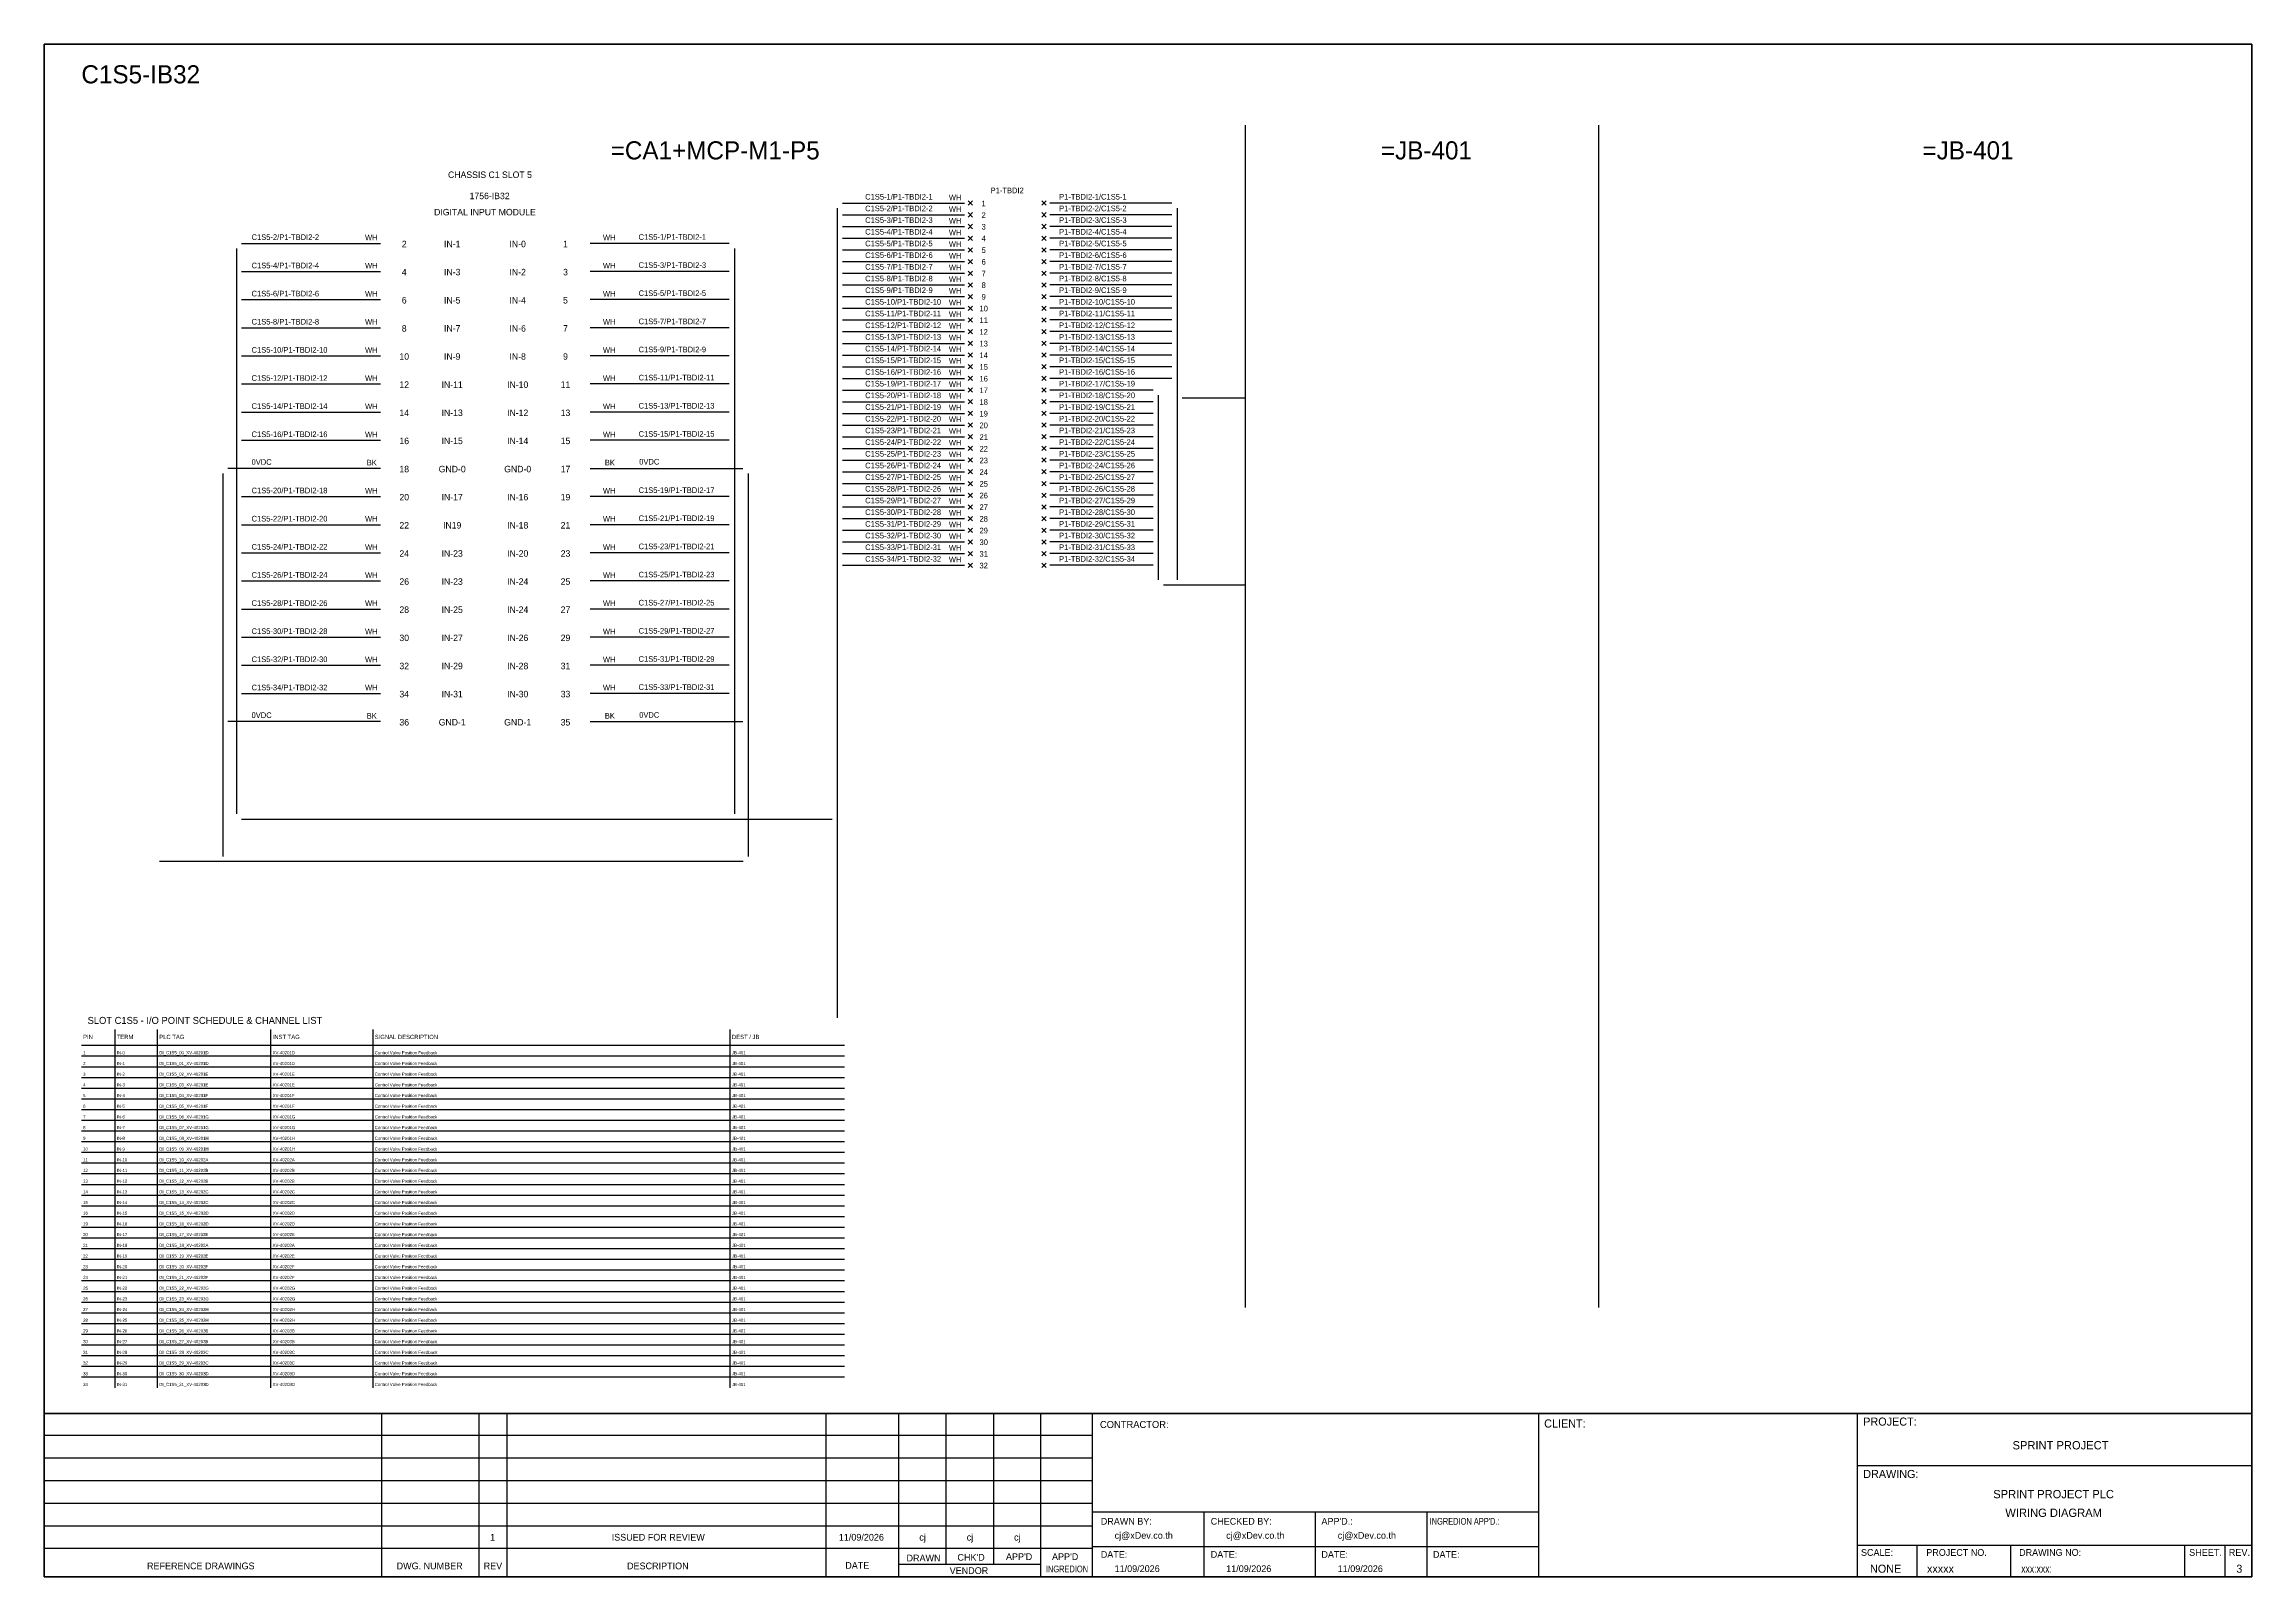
# Model space of a CAD drawing. Header units: metres. Extents: x 0 to 54213, y 0 to 2704.
# Drawn here: x 33546 to 37440, y 0 to 2704 of the extents above; entities that cross this region are included whole.
import ezdxf
from ezdxf.enums import TextEntityAlignment as Align

# ---------------------------------------------------------------- set-up
doc = ezdxf.new("R2010")
doc.units = ezdxf.units.M

msp = doc.modelspace()

# ---------------------------------------------------------------- linework, layer by layer
at = {"color": 1, "ltscale": 25.4}
for p, q in [((35183.6, 2427.5), (35176, 2419.9)), ((35176, 2427.5), (35183.6, 2419.9)), ((35305.7, 2427.5), (35313.4, 2419.9)), ((35313.4, 2427.5), (35305.7, 2419.9)), ((35183.6, 2406.9), (35176, 2399.2)), ((35176, 2406.9), (35183.6, 2399.2)), ((35183.6, 2386.3), (35176, 2378.6)), ((35176, 2386.3), (35183.6, 2378.6)), ((35305.7, 2406.9), (35313.4, 2399.2)), ((35313.4, 2406.9), (35305.7, 2399.2)), ((35305.7, 2386.3), (35313.4, 2378.6)), ((35313.4, 2386.3), (35305.7, 2378.6)), ((35183.6, 2365.7), (35176, 2358)), ((35176, 2365.7), (35183.6, 2358)), ((35183.6, 2345.1), (35176, 2337.4)), ((35176, 2345.1), (35183.6, 2337.4)), ((35305.7, 2365.7), (35313.4, 2358)), ((35313.4, 2365.7), (35305.7, 2358)), ((35305.7, 2345.1), (35313.4, 2337.4)), ((35313.4, 2345.1), (35305.7, 2337.4)), ((35183.6, 2324.5), (35176, 2316.8)), ((35176, 2324.5), (35183.6, 2316.8)), ((35183.6, 2303.9), (35176, 2296.2)), ((35176, 2303.9), (35183.6, 2296.2)), ((35305.7, 2324.5), (35313.4, 2316.8)), ((35313.4, 2324.5), (35305.7, 2316.8)), ((35305.7, 2303.9), (35313.4, 2296.2)), ((35313.4, 2303.9), (35305.7, 2296.2)), ((35183.6, 2283.2), (35176, 2275.6)), ((35176, 2283.2), (35183.6, 2275.6)), ((35183.6, 2262.6), (35176, 2255)), ((35176, 2262.6), (35183.6, 2255)), ((35305.7, 2283.2), (35313.4, 2275.6)), ((35313.4, 2283.2), (35305.7, 2275.6)), ((35305.7, 2262.6), (35313.4, 2255)), ((35313.4, 2262.6), (35305.7, 2255)), ((35183.6, 2242), (35176, 2234.3)), ((35176, 2242), (35183.6, 2234.3)), ((35183.6, 2221.4), (35176, 2213.7)), ((35176, 2221.4), (35183.6, 2213.7)), ((35305.7, 2242), (35313.4, 2234.3)), ((35313.4, 2242), (35305.7, 2234.3)), ((35305.7, 2221.4), (35313.4, 2213.7)), ((35313.4, 2221.4), (35305.7, 2213.7)), ((35183.6, 2200.8), (35176, 2193.1)), ((35176, 2200.8), (35183.6, 2193.1)), ((35305.7, 2200.8), (35313.4, 2193.1)), ((35313.4, 2200.8), (35305.7, 2193.1)), ((35183.6, 2180.2), (35176, 2172.5)), ((35176, 2180.2), (35183.6, 2172.5)), ((35183.6, 2159.6), (35176, 2151.9)), ((35176, 2159.6), (35183.6, 2151.9)), ((35305.7, 2180.2), (35313.4, 2172.5)), ((35313.4, 2180.2), (35305.7, 2172.5)), ((35305.7, 2159.6), (35313.4, 2151.9)), ((35313.4, 2159.6), (35305.7, 2151.9)), ((35183.6, 2139), (35176, 2131.3)), ((35176, 2139), (35183.6, 2131.3)), ((35183.6, 2118.3), (35176, 2110.7)), ((35176, 2118.3), (35183.6, 2110.7)), ((35305.7, 2139), (35313.4, 2131.3)), ((35313.4, 2139), (35305.7, 2131.3)), ((35305.7, 2118.3), (35313.4, 2110.7)), ((35313.4, 2118.3), (35305.7, 2110.7)), ((35183.6, 2097.7), (35176, 2090.1)), ((35176, 2097.7), (35183.6, 2090.1)), ((35183.6, 2077.1), (35176, 2069.5)), ((35176, 2077.1), (35183.6, 2069.5)), ((35305.7, 2097.7), (35313.4, 2090.1)), ((35313.4, 2097.7), (35305.7, 2090.1)), ((35305.7, 2077.1), (35313.4, 2069.5)), ((35313.4, 2077.1), (35305.7, 2069.5)), ((35183.6, 2056.5), (35176, 2048.8)), ((35176, 2056.5), (35183.6, 2048.8)), ((35183.6, 2035.9), (35176, 2028.2)), ((35176, 2035.9), (35183.6, 2028.2)), ((35305.7, 2056.5), (35313.4, 2048.8)), ((35313.4, 2056.5), (35305.7, 2048.8)), ((35305.7, 2035.9), (35313.4, 2028.2)), ((35313.4, 2035.9), (35305.7, 2028.2)), ((35183.6, 2015.3), (35176, 2007.6)), ((35176, 2015.3), (35183.6, 2007.6)), ((35183.6, 1994.7), (35176, 1987)), ((35176, 1994.7), (35183.6, 1987)), ((35305.7, 2015.3), (35313.4, 2007.6)), ((35313.4, 2015.3), (35305.7, 2007.6)), ((35305.7, 1994.7), (35313.4, 1987)), ((35313.4, 1994.7), (35305.7, 1987)), ((35183.6, 1974.1), (35176, 1966.4)), ((35176, 1974.1), (35183.6, 1966.4)), ((35183.6, 1953.5), (35176, 1945.8)), ((35176, 1953.5), (35183.6, 1945.8)), ((35305.7, 1974.1), (35313.4, 1966.4)), ((35313.4, 1974.1), (35305.7, 1966.4)), ((35305.7, 1953.5), (35313.4, 1945.8)), ((35313.4, 1953.5), (35305.7, 1945.8)), ((35183.6, 1932.8), (35176, 1925.2)), ((35176, 1932.8), (35183.6, 1925.2)), ((35183.6, 1912.2), (35176, 1904.6)), ((35176, 1912.2), (35183.6, 1904.6)), ((35305.7, 1932.8), (35313.4, 1925.2)), ((35313.4, 1932.8), (35305.7, 1925.2)), ((35305.7, 1912.2), (35313.4, 1904.6)), ((35313.4, 1912.2), (35305.7, 1904.6)), ((35183.6, 1891.6), (35176, 1883.9)), ((35176, 1891.6), (35183.6, 1883.9)), ((35183.6, 1871), (35176, 1863.3)), ((35176, 1871), (35183.6, 1863.3)), ((35305.7, 1891.6), (35313.4, 1883.9)), ((35313.4, 1891.6), (35305.7, 1883.9)), ((35305.7, 1871), (35313.4, 1863.3)), ((35313.4, 1871), (35305.7, 1863.3)), ((35183.6, 1850.4), (35176, 1842.7)), ((35176, 1850.4), (35183.6, 1842.7)), ((35305.7, 1850.4), (35313.4, 1842.7)), ((35313.4, 1850.4), (35305.7, 1842.7)), ((35183.6, 1829.8), (35176, 1822.1)), ((35176, 1829.8), (35183.6, 1822.1)), ((35183.6, 1809.2), (35176, 1801.5)), ((35176, 1809.2), (35183.6, 1801.5)), ((35305.7, 1829.8), (35313.4, 1822.1)), ((35313.4, 1829.8), (35305.7, 1822.1)), ((35305.7, 1809.2), (35313.4, 1801.5)), ((35313.4, 1809.2), (35305.7, 1801.5)), ((35183.6, 1788.6), (35176, 1780.9)), ((35176, 1788.6), (35183.6, 1780.9)), ((35305.7, 1788.6), (35313.4, 1780.9)), ((35313.4, 1788.6), (35305.7, 1780.9))]:
    msp.add_line(p, q, dxfattribs=at)
at = {"color": 7}
for p, q in [((33612.1, 937.9), (34957.9, 937.9)), ((33671.4, 333.8), (33671.4, 965.9)), ((33746.4, 333.8), (33746.4, 965.9)), ((33946.4, 333.8), (33946.4, 965.9)), ((34126.4, 333.8), (34126.4, 965.9)), ((34756.4, 333.8), (34756.4, 965.9))]:
    msp.add_line(p, q, dxfattribs=at)
at = {"color": 8}
for p, q in [((33612.1, 919), (34957.9, 919)), ((33612.1, 900.1), (34957.9, 900.1)), ((33612.1, 881.3), (34957.9, 881.3)), ((33612.1, 862.4), (34957.9, 862.4)), ((33612.1, 843.5), (34957.9, 843.5)), ((33612.1, 824.6), (34957.9, 824.6)), ((33612.1, 805.8), (34957.9, 805.8)), ((33612.1, 786.9), (34957.9, 786.9)), ((33612.1, 768), (34957.9, 768)), ((33612.1, 749.1), (34957.9, 749.1)), ((33612.1, 730.2), (34957.9, 730.2)), ((33612.1, 711.4), (34957.9, 711.4)), ((33612.1, 692.5), (34957.9, 692.5)), ((33612.1, 673.6), (34957.9, 673.6)), ((33612.1, 654.7), (34957.9, 654.7)), ((33612.1, 635.9), (34957.9, 635.9)), ((33612.1, 617), (34957.9, 617)), ((33612.1, 598.1), (34957.9, 598.1)), ((33612.1, 579.2), (34957.9, 579.2)), ((33612.1, 560.3), (34957.9, 560.3)), ((33612.1, 541.5), (34957.9, 541.5)), ((33612.1, 522.6), (34957.9, 522.6)), ((33612.1, 503.7), (34957.9, 503.7)), ((33612.1, 484.8), (34957.9, 484.8)), ((33612.1, 465.9), (34957.9, 465.9)), ((33612.1, 447.1), (34957.9, 447.1)), ((33612.1, 428.2), (34957.9, 428.2)), ((33612.1, 409.3), (34957.9, 409.3)), ((33612.1, 390.4), (34957.9, 390.4)), ((33612.1, 371.6), (34957.9, 371.6)), ((33612.1, 352.7), (34957.9, 352.7))]:
    msp.add_line(p, q, dxfattribs=at)
at = {"color": 4}
for p, q in [((36848.7, 56.1), (36848.7, 0)), ((37014, 56.1), (37014, 0))]:
    msp.add_line(p, q, dxfattribs=at)
at = {"color": 4, "ltscale": 0.5}
for p, q in [((37321.1, 56.1), (37321.1, 0)), ((37321.1, 56.1), (37321.1, 0)), ((37392.3, 56.1), (37392.3, 0)), ((37392.3, 56.1), (37392.3, 0))]:
    msp.add_line(p, q, dxfattribs=at)
at = {"layer": 'GT_1', "color": 4}
for p, q in [((34141.8, 0), (34141.8, 288.2)), ((34313.7, 0), (34313.7, 288.2)), ((34362.9, 0), (34362.9, 288.2)), ((34925.5, 0), (34925.5, 288.2)), ((35053.8, 0), (35053.8, 288.2)), ((35137.4, 21.8), (35137.4, 288.2)), ((35220.9, 21.8), (35220.9, 288.2)), ((35304.2, 0), (35304.2, 288.2)), ((35395.2, 0), (35395.2, 288.2)), ((36182.2, 0), (36182.2, 288.2)), ((36744.5, 0), (36744.5, 288.2)), ((36744.5, 0), (36744.5, 288.2)), ((36744.5, 0), (36744.5, 288.2)), ((35395.2, 249.3), (33546.4, 249.3)), ((35395.2, 209.5), (33546.4, 209.5)), ((35395.2, 169.6), (33546.4, 169.6)), ((35395.2, 129.7), (33546.4, 129.7)), ((35395.2, 89.7), (33546.4, 89.7)), ((36182.2, 114.3), (35395.2, 114.3)), ((35592, 0), (35592, 114.3)), ((35788.7, 0), (35788.7, 114.3)), ((35985.5, 0), (35985.5, 114.3)), ((35395.1, 49.8), (33546.4, 49.8)), ((36182.2, 52.9), (35395.2, 52.9)), ((36744.5, 56.1), (37439.7, 56.1)), ((35304.2, 21.8), (35053.8, 21.8))]:
    msp.add_line(p, q, dxfattribs=at)
at = {"layer": 'HELPPOINT', "color": 4, "lineweight": 35}
for p, q in [((33546.4, 0), (33546.4, 2704.2)), ((33546.4, 2704.2), (37439.7, 2704.2)), ((33546.4, 0), (33546.4, 2704.2)), ((33546.4, 2704.2), (37439.7, 2704.2)), ((37439.7, 2704.2), (37439.7, 0)), ((37439.7, 2704.2), (37439.7, 0)), ((37439.7, 0), (33546.4, 0)), ((37439.7, 0), (33546.4, 0))]:
    msp.add_line(p, q, dxfattribs=at)
at = {"layer": 'HELPPOINT', "color": 4}
for p, q in [((36744.5, 196.6), (37439.7, 196.6)), ((36744.5, 196.6), (37439.7, 196.6)), ((36744.5, 56.1), (37439.7, 56.1))]:
    msp.add_line(p, q, dxfattribs=at)
at = {"layer": 'IE-WIRE', "color": 4, "ltscale": 25.4}
for p, q in [((34945, 2414.6), (34945, 986.1)), ((34954.1, 2423.7), (35169.5, 2423.7)), ((35535.2, 2423.7), (35319.8, 2423.7)), ((35544.3, 2414.6), (35544.3, 1759)), ((34954.1, 2403.1), (35169.5, 2403.1)), ((34954.1, 2382.5), (35169.5, 2382.5)), ((35535.2, 2403.1), (35319.8, 2403.1)), ((35535.2, 2382.5), (35319.8, 2382.5)), ((33885.4, 2343.6), (33885.4, 1346.2)), ((33894.6, 2352.7), (34139.8, 2352.7)), ((34754.6, 2352.7), (34509.3, 2352.7)), ((34763.7, 2343.6), (34763.7, 1346.2)), ((34954.1, 2361.9), (35169.5, 2361.9)), ((34954.1, 2341.2), (35169.5, 2341.2)), ((35535.2, 2361.9), (35319.8, 2361.9)), ((35535.2, 2341.2), (35319.8, 2341.2)), ((33894.6, 2303.1), (34139.8, 2303.1)), ((34754.6, 2303.1), (34509.3, 2303.1)), ((34954.1, 2320.6), (35169.5, 2320.6)), ((34954.1, 2300), (35169.5, 2300)), ((35535.2, 2320.6), (35319.8, 2320.6)), ((35535.2, 2300), (35319.8, 2300)), ((34954.1, 2279.4), (35169.5, 2279.4)), ((34954.1, 2258.8), (35169.5, 2258.8)), ((35535.2, 2279.4), (35319.8, 2279.4)), ((35535.2, 2258.8), (35319.8, 2258.8)), ((33894.6, 2253.5), (34139.8, 2253.5)), ((34754.6, 2253.5), (34509.3, 2253.5)), ((34954.1, 2238.2), (35169.5, 2238.2)), ((35535.2, 2238.2), (35319.8, 2238.2)), ((33894.6, 2203.8), (34139.8, 2203.8)), ((34754.6, 2203.8), (34509.3, 2203.8)), ((34954.1, 2217.6), (35169.5, 2217.6)), ((34954.1, 2197), (35169.5, 2197)), ((35535.2, 2217.6), (35319.8, 2217.6)), ((35535.2, 2197), (35319.8, 2197)), ((33894.6, 2154.2), (34139.8, 2154.2)), ((34754.6, 2154.2), (34509.3, 2154.2)), ((34954.1, 2176.3), (35169.5, 2176.3)), ((34954.1, 2155.7), (35169.5, 2155.7)), ((35535.2, 2176.3), (35319.8, 2176.3)), ((35535.2, 2155.7), (35319.8, 2155.7)), ((33894.6, 2104.6), (34139.8, 2104.6)), ((34754.6, 2104.6), (34509.3, 2104.6)), ((34954.1, 2135.1), (35169.5, 2135.1)), ((34954.1, 2114.5), (35169.5, 2114.5)), ((35535.2, 2135.1), (35319.8, 2135.1)), ((35535.2, 2114.5), (35319.8, 2114.5)), ((34954.1, 2093.9), (35169.5, 2093.9)), ((34954.1, 2073.3), (35169.5, 2073.3)), ((35502.1, 2093.9), (35319.8, 2093.9)), ((35502.1, 2073.3), (35319.8, 2073.3)), ((35511.2, 2084.8), (35511.2, 1759)), ((33894.6, 2055), (34139.8, 2055)), ((34754.6, 2055), (34509.3, 2055)), ((34954.1, 2052.7), (35169.5, 2052.7)), ((34954.1, 2032.1), (35169.5, 2032.1)), ((35502.1, 2052.7), (35319.8, 2052.7)), ((35502.1, 2032.1), (35319.8, 2032.1)), ((33894.6, 2005.3), (34139.8, 2005.3)), ((34754.6, 2005.3), (34509.3, 2005.3)), ((34954.1, 2011.5), (35169.5, 2011.5)), ((34954.1, 1990.8), (35169.5, 1990.8)), ((35502.1, 2011.5), (35319.8, 2011.5)), ((35502.1, 1990.8), (35319.8, 1990.8)), ((34954.1, 1970.2), (35169.5, 1970.2)), ((34954.1, 1949.6), (35169.5, 1949.6)), ((35502.1, 1970.2), (35319.8, 1970.2)), ((35502.1, 1949.6), (35319.8, 1949.6)), ((34954.1, 1929), (35169.5, 1929)), ((34954.1, 1908.4), (35169.5, 1908.4)), ((35502.1, 1929), (35319.8, 1929)), ((35502.1, 1908.4), (35319.8, 1908.4)), ((33894.6, 1906.1), (34139.8, 1906.1)), ((34754.6, 1906.1), (34509.3, 1906.1)), ((34954.1, 1887.8), (35169.5, 1887.8)), ((35502.1, 1887.8), (35319.8, 1887.8)), ((33894.6, 1856.4), (34139.8, 1856.4)), ((34754.6, 1856.4), (34509.3, 1856.4)), ((34954.1, 1867.2), (35169.5, 1867.2)), ((34954.1, 1846.6), (35169.5, 1846.6)), ((35502.1, 1867.2), (35319.8, 1867.2)), ((35502.1, 1846.6), (35319.8, 1846.6)), ((33894.6, 1806.8), (34139.8, 1806.8)), ((34754.6, 1806.8), (34509.3, 1806.8)), ((34954.1, 1825.9), (35169.5, 1825.9)), ((34954.1, 1805.3), (35169.5, 1805.3)), ((35502.1, 1825.9), (35319.8, 1825.9)), ((35502.1, 1805.3), (35319.8, 1805.3)), ((33894.6, 1757.2), (34139.8, 1757.2)), ((34754.6, 1757.2), (34509.3, 1757.2)), ((34954.1, 1784.7), (35169.5, 1784.7)), ((35502.1, 1784.7), (35319.8, 1784.7)), ((33894.6, 1707.5), (34139.8, 1707.5)), ((34754.6, 1707.5), (34509.3, 1707.5)), ((33894.6, 1657.9), (34139.8, 1657.9)), ((34754.6, 1657.9), (34509.3, 1657.9)), ((33894.6, 1608.3), (34139.8, 1608.3)), ((34754.6, 1608.3), (34509.3, 1608.3)), ((33894.6, 1558.6), (34139.8, 1558.6)), ((34754.6, 1558.6), (34509.3, 1558.6))]:
    msp.add_line(p, q, dxfattribs=at)
at = {"layer": 'IE-WIRE', "color": 4}
for p, q in [((35553.3, 2079.9), (35664.6, 2079.9)), ((35520.2, 1750.1), (35664.6, 1750.1)), ((33894.5, 1337), (34935.9, 1337))]:
    msp.add_line(p, q, dxfattribs=at)
at = {"layer": 'IE-WIRE', "color": 7, "ltscale": 25.4}
for p, q in [((34139.8, 1955.7), (33870.4, 1955.7)), ((34509.3, 1955.7), (34778.7, 1955.7)), ((33861.3, 1946.5), (33861.3, 1270.9)), ((34787.8, 1946.5), (34787.8, 1270.9)), ((34139.8, 1509), (33870.4, 1509)), ((34509.3, 1509), (34778.7, 1509)), ((34778.9, 1262), (33749.8, 1262))]:
    msp.add_line(p, q, dxfattribs=at)
at = {"layer": 'MEMBER', "color": 4, "lineweight": 35}
msp.add_line((33546.4, 288.2), (37439.7, 288.2), dxfattribs=at)
msp.add_line((33546.4, 288.2), (37439.7, 288.2), dxfattribs=at)
at = {"layer": 'MEMBER', "color": 4}
for p, q in [((36744.5, 196.6), (37439.7, 196.6)), ((36744.5, 196.6), (37439.7, 196.6)), ((36744.5, 56.1), (37439.7, 56.1)), ((36744.5, 56.1), (37439.7, 56.1))]:
    msp.add_line(p, q, dxfattribs=at)
at = {"layer": 'x01001-FrameArea'}
for p, q in [((35664.6, 2561.5), (35664.6, 475)), ((36287.7, 2561.5), (36287.7, 475))]:
    msp.add_line(p, q, dxfattribs=at)

# ---------------------------------------------------------------- texts
at = {"color": 2}
msp.add_text('C1S5-IB32', height=32, dxfattribs=at).set_placement((33612.1, 2635))
for s, height, p in [('=CA1+MCP-M1-P5', 32, (34729.8, 2516.8)), ('=JB-401', 32, (35984.1, 2516.8)), ('=JB-401', 32, (36939.2, 2516.8)), ('CHASSIS C1 SLOT 5', 11.441, (34332.6, 2473.8)), ('1756-IB32', 11.44, (34332, 2436.4)), ('DIGITAL INPUT MODULE', 11.441, (34323.8, 2407.8)), ('2', 11.4, (34181.4, 2351.6)), ('IN-1', 11.44, (34266, 2351.6)), ('IN-0', 11.44, (34381.5, 2351.6)), ('1', 11.4, (34465.8, 2351.6)), ('4', 11.4, (34181.4, 2302)), ('IN-3', 11.44, (34266, 2302)), ('IN-2', 11.44, (34381.5, 2302)), ('3', 11.4, (34465.8, 2302)), ('6', 11.4, (34181.4, 2252.3)), ('IN-5', 11.44, (34266, 2252.3)), ('IN-4', 11.44, (34381.5, 2252.3)), ('5', 11.4, (34465.8, 2252.3)), ('8', 11.4, (34181.4, 2202.7)), ('IN-7', 11.44, (34266, 2202.7)), ('IN-6', 11.44, (34381.5, 2202.7)), ('7', 11.4, (34465.8, 2202.7)), ('10', 11.44, (34181.4, 2153.1)), ('IN-9', 11.44, (34266, 2153.1)), ('IN-8', 11.44, (34381.5, 2153.1)), ('9', 11.4, (34465.8, 2153.1)), ('12', 11.44, (34181.4, 2103.4)), ('IN-11', 11.44, (34266, 2103.4)), ('IN-10', 11.44, (34381.5, 2103.4)), ('11', 11.44, (34465.8, 2103.4)), ('14', 11.44, (34181.4, 2053.8)), ('IN-13', 11.44, (34266, 2053.8)), ('IN-12', 11.44, (34381.5, 2053.8)), ('13', 11.44, (34465.8, 2053.8)), ('16', 11.44, (34181.4, 2004.2)), ('IN-15', 11.44, (34266, 2004.2)), ('IN-14', 11.44, (34381.5, 2004.2)), ('15', 11.44, (34465.8, 2004.2)), ('18', 11.44, (34181.4, 1954.5)), ('GND-0', 11.44, (34266, 1954.5)), ('GND-0', 11.44, (34381.5, 1954.5)), ('17', 11.44, (34465.8, 1954.5)), ('20', 11.44, (34181.4, 1904.9)), ('IN-17', 11.44, (34266, 1904.9)), ('IN-16', 11.44, (34381.5, 1904.9)), ('19', 11.44, (34465.8, 1904.9)), ('22', 11.44, (34181.4, 1855.3)), ('IN19', 11.44, (34266, 1855.3)), ('IN-18', 11.44, (34381.5, 1855.3)), ('21', 11.44, (34465.8, 1855.3)), ('24', 11.44, (34181.4, 1805.6)), ('IN-23', 11.44, (34266, 1805.6)), ('IN-20', 11.44, (34381.5, 1805.6)), ('23', 11.44, (34465.8, 1805.6)), ('26', 11.44, (34181.4, 1756)), ('IN-23', 11.44, (34266, 1756)), ('IN-24', 11.44, (34381.5, 1756)), ('25', 11.44, (34465.8, 1756)), ('28', 11.44, (34181.4, 1706.4)), ('IN-25', 11.44, (34266, 1706.4)), ('IN-24', 11.44, (34381.5, 1706.4)), ('27', 11.44, (34465.8, 1706.4)), ('30', 11.44, (34181.4, 1656.7)), ('IN-27', 11.44, (34266, 1656.7)), ('IN-26', 11.44, (34381.5, 1656.7)), ('29', 11.44, (34465.8, 1656.7)), ('32', 11.44, (34181.4, 1607.1)), ('IN-29', 11.44, (34266, 1607.1)), ('IN-28', 11.44, (34381.5, 1607.1)), ('31', 11.44, (34465.8, 1607.1)), ('34', 11.44, (34181.4, 1557.5)), ('IN-31', 11.44, (34266, 1557.5)), ('IN-30', 11.44, (34381.5, 1557.5)), ('33', 11.44, (34465.8, 1557.5)), ('36', 11.44, (34181.4, 1507.8)), ('GND-1', 11.44, (34266, 1507.8)), ('GND-1', 11.44, (34381.5, 1507.8)), ('35', 11.44, (34465.8, 1507.8))]:
    msp.add_text(s, height=height, dxfattribs=at).set_placement(p, align=Align.MIDDLE_CENTER)
at = {"color": 4}
for s, height, p in [('C1S5-1/P1-TBDI2-1', 9.949, (34994.3, 2430)), ('C1S5-2/P1-TBDI2-2', 9.949, (34994.3, 2409.4)), ('WH', 9.95, (35141.9, 2428.9)), ('WH', 9.95, (35141.9, 2408.3)), ('P1-TBDI2-1/C1S5-1', 9.949, (35336.3, 2430)), ('P1-TBDI2-2/C1S5-2', 9.949, (35336.3, 2409.4)), ('C1S5-3/P1-TBDI2-3', 9.949, (34994.3, 2388.8)), ('C1S5-4/P1-TBDI2-4', 9.949, (34994.3, 2368.1)), ('WH', 9.95, (35141.9, 2387.7)), ('WH', 9.95, (35141.9, 2367.1)), ('P1-TBDI2-3/C1S5-3', 9.949, (35336.3, 2388.8)), ('P1-TBDI2-4/C1S5-4', 9.949, (35336.3, 2368.1)), ('C1S5-2/P1-TBDI2-2', 9.949, (33912.2, 2358.7)), ('WH', 9.95, (34112.3, 2358)), ('WH', 9.95, (34531.8, 2358)), ('C1S5-1/P1-TBDI2-1', 9.949, (34594.7, 2359)), ('C1S5-5/P1-TBDI2-5', 9.949, (34994.3, 2347.5)), ('C1S5-6/P1-TBDI2-6', 9.949, (34994.3, 2326.9)), ('WH', 9.95, (35141.9, 2346.5)), ('P1-TBDI2-5/C1S5-5', 9.949, (35336.3, 2347.5)), ('P1-TBDI2-6/C1S5-6', 9.949, (35336.3, 2326.9)), ('C1S5-4/P1-TBDI2-4', 9.949, (33912.2, 2308.7)), ('WH', 9.95, (34112.3, 2308.4)), ('WH', 9.95, (34531.8, 2308.4)), ('C1S5-3/P1-TBDI2-3', 9.949, (34594.7, 2309.4)), ('C1S5-7/P1-TBDI2-7', 9.949, (34994.3, 2306.3)), ('WH', 9.95, (35141.9, 2325.9)), ('WH', 9.95, (35141.9, 2305.3)), ('P1-TBDI2-7/C1S5-7', 9.949, (35336.3, 2306.3)), ('C1S5-6/P1-TBDI2-6', 9.949, (33912.2, 2259.1)), ('WH', 9.95, (34112.3, 2258.7)), ('WH', 9.95, (34531.8, 2258.7)), ('C1S5-5/P1-TBDI2-5', 9.949, (34594.7, 2259.8)), ('C1S5-8/P1-TBDI2-8', 9.949, (34994.3, 2285.7)), ('C1S5-9/P1-TBDI2-9', 9.949, (34994.3, 2265.1)), ('WH', 9.95, (35141.9, 2284.7)), ('WH', 9.95, (35141.9, 2264.1)), ('P1-TBDI2-8/C1S5-8', 9.949, (35336.3, 2285.7)), ('P1-TBDI2-9/C1S5-9', 9.949, (35336.3, 2265.1)), ('C1S5-8/P1-TBDI2-8', 9.949, (33912.2, 2209.5)), ('C1S5-7/P1-TBDI2-7', 9.949, (34594.7, 2210.1)), ('C1S5-10/P1-TBDI2-10', 9.949, (34994.3, 2244.5)), ('C1S5-11/P1-TBDI2-11', 9.949, (34994.3, 2223.9)), ('WH', 9.95, (35141.9, 2243.4)), ('WH', 9.95, (35141.9, 2222.8)), ('P1-TBDI2-10/C1S5-10', 9.949, (35336.3, 2244.5)), ('P1-TBDI2-11/C1S5-11', 9.949, (35336.3, 2223.9)), ('WH', 9.95, (34112.3, 2209.1)), ('WH', 9.95, (34531.8, 2209.1)), ('C1S5-12/P1-TBDI2-12', 9.949, (34994.3, 2203.2)), ('C1S5-13/P1-TBDI2-13', 9.949, (34994.3, 2182.6)), ('WH', 9.95, (35141.9, 2202.2)), ('WH', 9.95, (35141.9, 2181.6)), ('P1-TBDI2-12/C1S5-12', 9.949, (35336.3, 2203.2)), ('P1-TBDI2-13/C1S5-13', 9.949, (35336.3, 2182.6)), ('C1S5-10/P1-TBDI2-10', 9.949, (33912.2, 2159.8)), ('WH', 9.95, (34112.3, 2159.5)), ('WH', 9.95, (34531.8, 2159.5)), ('C1S5-9/P1-TBDI2-9', 9.949, (34594.7, 2160.5)), ('C1S5-14/P1-TBDI2-14', 9.949, (34994.3, 2162)), ('C1S5-15/P1-TBDI2-15', 9.949, (34994.3, 2141.4)), ('WH', 9.95, (35141.9, 2161)), ('WH', 9.95, (35141.9, 2140.4)), ('P1-TBDI2-14/C1S5-14', 9.949, (35336.3, 2162)), ('P1-TBDI2-15/C1S5-15', 9.949, (35336.3, 2141.4)), ('C1S5-12/P1-TBDI2-12', 9.949, (33912.2, 2110.2)), ('WH', 9.95, (34112.3, 2109.8)), ('WH', 9.95, (34531.8, 2109.8)), ('C1S5-11/P1-TBDI2-11', 9.949, (34594.7, 2110.9)), ('C1S5-16/P1-TBDI2-16', 9.949, (34994.3, 2120.8)), ('C1S5-19/P1-TBDI2-17', 9.949, (34994.3, 2100.2)), ('WH', 9.95, (35141.9, 2119.8)), ('WH', 9.95, (35141.9, 2099.2)), ('P1-TBDI2-16/C1S5-16', 9.949, (35336.3, 2120.8)), ('P1-TBDI2-17/C1S5-19', 9.949, (35336.3, 2100.2)), ('C1S5-14/P1-TBDI2-14', 9.949, (33912.2, 2060.6)), ('WH', 9.95, (34112.3, 2060.2)), ('WH', 9.95, (34531.8, 2060.2)), ('C1S5-13/P1-TBDI2-13', 9.949, (34594.7, 2061.2)), ('C1S5-20/P1-TBDI2-18', 9.949, (34994.3, 2079.6)), ('C1S5-21/P1-TBDI2-19', 9.949, (34994.3, 2059)), ('WH', 9.95, (35141.9, 2078.5)), ('WH', 9.95, (35141.9, 2057.9)), ('P1-TBDI2-18/C1S5-20', 9.949, (35336.3, 2079.6)), ('P1-TBDI2-19/C1S5-21', 9.949, (35336.3, 2059)), ('C1S5-22/P1-TBDI2-20', 9.949, (34994.3, 2038.4)), ('C1S5-23/P1-TBDI2-21', 9.949, (34994.3, 2017.7)), ('WH', 9.95, (35141.9, 2037.3)), ('WH', 9.95, (35141.9, 2016.7)), ('P1-TBDI2-20/C1S5-22', 9.949, (35336.3, 2038.4)), ('P1-TBDI2-21/C1S5-23', 9.949, (35336.3, 2017.7)), ('C1S5-16/P1-TBDI2-16', 9.949, (33912.2, 2010.9)), ('WH', 9.95, (34112.3, 2010.6)), ('WH', 9.95, (34531.8, 2010.6)), ('C1S5-15/P1-TBDI2-15', 9.949, (34594.7, 2011.6)), ('C1S5-24/P1-TBDI2-22', 9.949, (34994.3, 1997.1)), ('C1S5-25/P1-TBDI2-23', 9.949, (34994.3, 1976.5)), ('WH', 9.95, (35141.9, 1996.1)), ('P1-TBDI2-22/C1S5-24', 9.949, (35336.3, 1997.1)), ('P1-TBDI2-23/C1S5-25', 9.949, (35336.3, 1976.5)), ('C1S5-26/P1-TBDI2-24', 9.949, (34994.3, 1955.9)), ('WH', 9.95, (35141.9, 1975.5)), ('WH', 9.95, (35141.9, 1954.9)), ('P1-TBDI2-24/C1S5-26', 9.949, (35336.3, 1955.9)), ('C1S5-20/P1-TBDI2-18', 9.949, (33912.2, 1911.7)), ('WH', 9.95, (34112.3, 1911.3)), ('WH', 9.95, (34531.8, 1911.3)), ('C1S5-19/P1-TBDI2-17', 9.949, (34594.7, 1912.3)), ('C1S5-27/P1-TBDI2-25', 9.949, (34994.3, 1935.3)), ('C1S5-28/P1-TBDI2-26', 9.949, (34994.3, 1914.7)), ('WH', 9.95, (35141.9, 1934.3)), ('WH', 9.95, (35141.9, 1913.6)), ('P1-TBDI2-25/C1S5-27', 9.949, (35336.3, 1935.3)), ('P1-TBDI2-26/C1S5-28', 9.949, (35336.3, 1914.7)), ('C1S5-22/P1-TBDI2-20', 9.949, (33912.2, 1862)), ('WH', 9.95, (34112.3, 1861.7)), ('WH', 9.95, (34531.8, 1861.7)), ('C1S5-21/P1-TBDI2-19', 9.949, (34594.7, 1862.7)), ('C1S5-29/P1-TBDI2-27', 9.949, (34994.3, 1894.1)), ('C1S5-30/P1-TBDI2-28', 9.949, (34994.3, 1873.5)), ('WH', 9.95, (35141.9, 1893)), ('WH', 9.95, (35141.9, 1872.4)), ('P1-TBDI2-27/C1S5-29', 9.949, (35336.3, 1894.1)), ('P1-TBDI2-28/C1S5-30', 9.949, (35336.3, 1873.5)), ('C1S5-31/P1-TBDI2-29', 9.949, (34994.3, 1852.8)), ('C1S5-32/P1-TBDI2-30', 9.949, (34994.3, 1832.2)), ('WH', 9.95, (35141.9, 1851.8)), ('WH', 9.95, (35141.9, 1831.2)), ('P1-TBDI2-29/C1S5-31', 9.949, (35336.3, 1852.8)), ('P1-TBDI2-30/C1S5-32', 9.949, (35336.3, 1832.2)), ('C1S5-24/P1-TBDI2-22', 9.949, (33912.2, 1812.4)), ('WH', 9.95, (34112.3, 1812)), ('WH', 9.95, (34531.8, 1812)), ('C1S5-23/P1-TBDI2-21', 9.949, (34594.7, 1813.1)), ('C1S5-33/P1-TBDI2-31', 9.949, (34994.3, 1811.6)), ('C1S5-34/P1-TBDI2-32', 9.949, (34994.3, 1791)), ('WH', 9.95, (35141.9, 1810.6)), ('WH', 9.95, (35141.9, 1790)), ('P1-TBDI2-31/C1S5-33', 9.949, (35336.3, 1811.6)), ('P1-TBDI2-32/C1S5-34', 9.949, (35336.3, 1791)), ('C1S5-26/P1-TBDI2-24', 9.949, (33912.2, 1762.8)), ('WH', 9.95, (34112.3, 1762.4)), ('WH', 9.95, (34531.8, 1762.4)), ('C1S5-25/P1-TBDI2-23', 9.949, (34594.7, 1763.4)), ('C1S5-28/P1-TBDI2-26', 9.949, (33912.2, 1713.1)), ('WH', 9.95, (34112.3, 1712.8)), ('WH', 9.95, (34531.8, 1712.8)), ('C1S5-27/P1-TBDI2-25', 9.949, (34594.7, 1713.8)), ('C1S5-29/P1-TBDI2-27', 9.949, (34594.7, 1664.2)), ('C1S5-30/P1-TBDI2-28', 9.949, (33912.2, 1663.5)), ('WH', 9.95, (34112.3, 1663.1)), ('WH', 9.95, (34531.8, 1663.1)), ('C1S5-32/P1-TBDI2-30', 9.949, (33912.2, 1613.9)), ('WH', 9.95, (34112.3, 1613.5)), ('WH', 9.95, (34531.8, 1613.5)), ('C1S5-31/P1-TBDI2-29', 9.949, (34594.7, 1614.5)), ('C1S5-34/P1-TBDI2-32', 9.949, (33912.2, 1564.2)), ('WH', 9.95, (34112.3, 1563.9)), ('WH', 9.95, (34531.8, 1563.9)), ('C1S5-33/P1-TBDI2-31', 9.949, (34594.7, 1564.9))]:
    msp.add_text(s, height=height, dxfattribs=at).set_placement(p)
msp.add_text('P1-TBDI2', height=9.95, dxfattribs=at).set_placement((35244.7, 2446.1), align=Align.MIDDLE_CENTER)
at = {"color": 7}
for s, height, p in [('0VDC', 9.95, (33912.2, 1962)), ('BK', 9.95, (34115.3, 1960.9)), ('BK', 9.95, (34535.2, 1960.9)), ('0VDC', 9.95, (34595.8, 1962.5)), ('0VDC', 9.95, (33912.2, 1515.3)), ('BK', 9.95, (34115.3, 1514.2)), ('BK', 9.95, (34535.2, 1514.2)), ('0VDC', 9.95, (34595.8, 1515.8)), ('2', 5.5, (33615.1, 903.1)), ('1', 5.5, (33615.1, 922)), ('IN-0', 5.5, (33674.4, 922)), ('IN-1', 5.5, (33674.4, 903.1)), ('DI_C1S5_00_XV-40201D', 5.5, (33749.4, 922)), ('DI_C1S5_01_XV-40201D', 5.5, (33749.4, 903.1)), ('XV-40201D', 5.5, (33949.4, 922)), ('XV-40201D', 5.5, (33949.4, 903.1)), ('Control Valve Position Feedback', 5.5, (34129.4, 922)), ('Control Valve Position Feedback', 5.5, (34129.4, 903.1)), ('JB-401', 5.5, (34759.4, 922)), ('JB-401', 5.5, (34759.4, 903.1)), ('4', 5.5, (33615.1, 865.4)), ('3', 5.5, (33615.1, 884.3)), ('IN-2', 5.5, (33674.4, 884.3)), ('IN-3', 5.5, (33674.4, 865.4)), ('DI_C1S5_02_XV-40201E', 5.5, (33749.4, 884.3)), ('DI_C1S5_03_XV-40201E', 5.5, (33749.4, 865.4)), ('XV-40201E', 5.5, (33949.4, 884.3)), ('XV-40201E', 5.5, (33949.4, 865.4)), ('Control Valve Position Feedback', 5.5, (34129.4, 884.3)), ('Control Valve Position Feedback', 5.5, (34129.4, 865.4)), ('JB-401', 5.5, (34759.4, 884.3)), ('JB-401', 5.5, (34759.4, 865.4)), ('5', 5.5, (33615.1, 846.5)), ('6', 5.5, (33615.1, 827.6)), ('IN-4', 5.5, (33674.4, 846.5)), ('IN-5', 5.5, (33674.4, 827.6)), ('DI_C1S5_04_XV-40201F', 5.5, (33749.4, 846.5)), ('DI_C1S5_05_XV-40201F', 5.5, (33749.4, 827.6)), ('XV-40201F', 5.5, (33949.4, 846.5)), ('XV-40201F', 5.5, (33949.4, 827.6)), ('Control Valve Position Feedback', 5.5, (34129.4, 846.5)), ('Control Valve Position Feedback', 5.5, (34129.4, 827.6)), ('JB-401', 5.5, (34759.4, 846.5)), ('JB-401', 5.5, (34759.4, 827.6)), ('8', 5.5, (33615.1, 789.9)), ('7', 5.5, (33615.1, 808.8)), ('IN-6', 5.5, (33674.4, 808.8)), ('IN-7', 5.5, (33674.4, 789.9)), ('DI_C1S5_06_XV-40201G', 5.5, (33749.4, 808.8)), ('DI_C1S5_07_XV-40201G', 5.5, (33749.4, 789.9)), ('XV-40201G', 5.5, (33949.4, 808.8)), ('XV-40201G', 5.5, (33949.4, 789.9)), ('Control Valve Position Feedback', 5.5, (34129.4, 808.8)), ('Control Valve Position Feedback', 5.5, (34129.4, 789.9)), ('JB-401', 5.5, (34759.4, 808.8)), ('JB-401', 5.5, (34759.4, 789.9)), ('9', 5.5, (33615.1, 771)), ('10', 5.5, (33615.1, 752.1)), ('IN-8', 5.5, (33674.4, 771)), ('IN-9', 5.5, (33674.4, 752.1)), ('DI_C1S5_08_XV-40201H', 5.5, (33749.4, 771)), ('DI_C1S5_09_XV-40201H', 5.5, (33749.4, 752.1)), ('XV-40201H', 5.5, (33949.4, 771)), ('XV-40201H', 5.5, (33949.4, 752.1)), ('Control Valve Position Feedback', 5.5, (34129.4, 771)), ('Control Valve Position Feedback', 5.5, (34129.4, 752.1)), ('JB-401', 5.5, (34759.4, 771)), ('JB-401', 5.5, (34759.4, 752.1)), ('11', 5.5, (33615.1, 733.2)), ('12', 5.5, (33615.1, 714.4)), ('13', 5.5, (33615.1, 695.5)), ('IN-10', 5.5, (33674.4, 733.2)), ('IN-11', 5.5, (33674.4, 714.4)), ('IN-12', 5.5, (33674.4, 695.5)), ('DI_C1S5_10_XV-40202A', 5.5, (33749.4, 733.2)), ('DI_C1S5_11_XV-40202B', 5.5, (33749.4, 714.4)), ('DI_C1S5_12_XV-40202B', 5.5, (33749.4, 695.5)), ('XV-40202A', 5.5, (33949.4, 733.2)), ('XV-40202B', 5.5, (33949.4, 714.4)), ('XV-40202B', 5.5, (33949.4, 695.5)), ('Control Valve Position Feedback', 5.5, (34129.4, 733.2)), ('Control Valve Position Feedback', 5.5, (34129.4, 714.4)), ('Control Valve Position Feedback', 5.5, (34129.4, 695.5)), ('JB-401', 5.5, (34759.4, 733.2)), ('JB-401', 5.5, (34759.4, 714.4)), ('JB-401', 5.5, (34759.4, 695.5)), ('14', 5.5, (33615.1, 676.6)), ('15', 5.5, (33615.1, 657.7)), ('IN-13', 5.5, (33674.4, 676.6)), ('IN-14', 5.5, (33674.4, 657.7)), ('DI_C1S5_13_XV-40202C', 5.5, (33749.4, 676.6)), ('DI_C1S5_14_XV-40202C', 5.5, (33749.4, 657.7)), ('XV-40202C', 5.5, (33949.4, 676.6)), ('XV-40202C', 5.5, (33949.4, 657.7)), ('Control Valve Position Feedback', 5.5, (34129.4, 676.6)), ('Control Valve Position Feedback', 5.5, (34129.4, 657.7)), ('JB-401', 5.5, (34759.4, 676.6)), ('JB-401', 5.5, (34759.4, 657.7)), ('16', 5.5, (33615.1, 638.9)), ('19', 5.5, (33615.1, 620)), ('IN-15', 5.5, (33674.4, 638.9)), ('IN-16', 5.5, (33674.4, 620)), ('DI_C1S5_15_XV-40202D', 5.5, (33749.4, 638.9)), ('DI_C1S5_16_XV-40202D', 5.5, (33749.4, 620)), ('XV-40202D', 5.5, (33949.4, 638.9)), ('XV-40202D', 5.5, (33949.4, 620)), ('Control Valve Position Feedback', 5.5, (34129.4, 638.9)), ('Control Valve Position Feedback', 5.5, (34129.4, 620)), ('JB-401', 5.5, (34759.4, 638.9)), ('JB-401', 5.5, (34759.4, 620)), ('20', 5.5, (33615.1, 601.1)), ('21', 5.5, (33615.1, 582.2)), ('IN-17', 5.5, (33674.4, 601.1)), ('IN-18', 5.5, (33674.4, 582.2)), ('DI_C1S5_17_XV-40202E', 5.5, (33749.4, 601.1)), ('DI_C1S5_18_XV-40202A', 5.5, (33749.4, 582.2)), ('XV-40202E', 5.5, (33949.4, 601.1)), ('XV-40202A', 5.5, (33949.4, 582.2)), ('Control Valve Position Feedback', 5.5, (34129.4, 601.1)), ('Control Valve Position Feedback', 5.5, (34129.4, 582.2)), ('JB-401', 5.5, (34759.4, 601.1)), ('JB-401', 5.5, (34759.4, 582.2)), ('22', 5.5, (33615.1, 563.3)), ('23', 5.5, (33615.1, 544.5)), ('IN-19', 5.5, (33674.4, 563.3)), ('IN-20', 5.5, (33674.4, 544.5)), ('DI_C1S5_19_XV-40202E', 5.5, (33749.4, 563.3)), ('DI_C1S5_20_XV-40202F', 5.5, (33749.4, 544.5)), ('XV-40202E', 5.5, (33949.4, 563.3)), ('XV-40202F', 5.5, (33949.4, 544.5)), ('Control Valve Position Feedback', 5.5, (34129.4, 563.3)), ('Control Valve Position Feedback', 5.5, (34129.4, 544.5)), ('JB-401', 5.5, (34759.4, 563.3)), ('JB-401', 5.5, (34759.4, 544.5)), ('24', 5.5, (33615.1, 525.6)), ('25', 5.5, (33615.1, 506.7)), ('IN-21', 5.5, (33674.4, 525.6)), ('IN-22', 5.5, (33674.4, 506.7)), ('DI_C1S5_21_XV-40202F', 5.5, (33749.4, 525.6)), ('DI_C1S5_22_XV-40202G', 5.5, (33749.4, 506.7)), ('XV-40202F', 5.5, (33949.4, 525.6)), ('XV-40202G', 5.5, (33949.4, 506.7)), ('Control Valve Position Feedback', 5.5, (34129.4, 525.6)), ('Control Valve Position Feedback', 5.5, (34129.4, 506.7)), ('JB-401', 5.5, (34759.4, 525.6)), ('JB-401', 5.5, (34759.4, 506.7)), ('26', 5.5, (33615.1, 487.8)), ('27', 5.5, (33615.1, 468.9)), ('IN-23', 5.5, (33674.4, 487.8)), ('IN-24', 5.5, (33674.4, 468.9)), ('DI_C1S5_23_XV-40202G', 5.5, (33749.4, 487.8)), ('DI_C1S5_24_XV-40202H', 5.5, (33749.4, 468.9)), ('XV-40202G', 5.5, (33949.4, 487.8)), ('XV-40202H', 5.5, (33949.4, 468.9)), ('Control Valve Position Feedback', 5.5, (34129.4, 487.8)), ('Control Valve Position Feedback', 5.5, (34129.4, 468.9)), ('JB-401', 5.5, (34759.4, 487.8)), ('JB-401', 5.5, (34759.4, 468.9)), ('28', 5.5, (33615.1, 450.1)), ('29', 5.5, (33615.1, 431.2)), ('IN-25', 5.5, (33674.4, 450.1)), ('IN-26', 5.5, (33674.4, 431.2)), ('DI_C1S5_25_XV-40202H', 5.5, (33749.4, 450.1)), ('DI_C1S5_26_XV-40203B', 5.5, (33749.4, 431.2)), ('XV-40202H', 5.5, (33949.4, 450.1)), ('XV-40203B', 5.5, (33949.4, 431.2)), ('Control Valve Position Feedback', 5.5, (34129.4, 450.1)), ('Control Valve Position Feedback', 5.5, (34129.4, 431.2)), ('JB-401', 5.5, (34759.4, 450.1)), ('JB-401', 5.5, (34759.4, 431.2)), ('30', 5.5, (33615.1, 412.3)), ('31', 5.5, (33615.1, 393.4)), ('IN-27', 5.5, (33674.4, 412.3)), ('IN-28', 5.5, (33674.4, 393.4)), ('DI_C1S5_27_XV-40203B', 5.5, (33749.4, 412.3)), ('DI_C1S5_28_XV-40203C', 5.5, (33749.4, 393.4)), ('XV-40203B', 5.5, (33949.4, 412.3)), ('XV-40203C', 5.5, (33949.4, 393.4)), ('Control Valve Position Feedback', 5.5, (34129.4, 412.3)), ('Control Valve Position Feedback', 5.5, (34129.4, 393.4)), ('JB-401', 5.5, (34759.4, 412.3)), ('JB-401', 5.5, (34759.4, 393.4)), ('32', 5.5, (33615.1, 374.6)), ('33', 5.5, (33615.1, 355.7)), ('IN-29', 5.5, (33674.4, 374.6)), ('IN-30', 5.5, (33674.4, 355.7)), ('DI_C1S5_29_XV-40203C', 5.5, (33749.4, 374.6)), ('DI_C1S5_30_XV-40203D', 5.5, (33749.4, 355.7)), ('XV-40203C', 5.5, (33949.4, 374.6)), ('XV-40203D', 5.5, (33949.4, 355.7)), ('Control Valve Position Feedback', 5.5, (34129.4, 374.6)), ('Control Valve Position Feedback', 5.5, (34129.4, 355.7)), ('JB-401', 5.5, (34759.4, 374.6)), ('JB-401', 5.5, (34759.4, 355.7)), ('34', 5.5, (33615.1, 336.8)), ('IN-31', 5.5, (33674.4, 336.8)), ('DI_C1S5_31_XV-40203D', 5.5, (33749.4, 336.8)), ('XV-40203D', 5.5, (33949.4, 336.8)), ('Control Valve Position Feedback', 5.5, (34129.4, 336.8)), ('JB-401', 5.5, (34759.4, 336.8))]:
    msp.add_text(s, height=height, dxfattribs=at).set_placement(p)
at = {"color": 3}
for s, p in [('PIN', (33615.1, 948.9)), ('TERM', (33674.4, 948.9)), ('PLC TAG', (33749.4, 948.9)), ('INST TAG', (33949.4, 948.9)), ('SIGNAL DESCRIPTION', (34129.4, 948.9)), ('DEST / JB', (34759.4, 948.9))]:
    msp.add_text(s, height=7.5, dxfattribs=at).set_placement(p)
at = {"color": 4, "ltscale": 100}
for s, p in [('SPRINT PROJECT', (37102.3, 232.2)), ('SPRINT PROJECT PLC', (37090.1, 146)), ('WIRING DIAGRAM', (37090.1, 113.1))]:
    msp.add_text(s, height=14.693, dxfattribs=at).set_placement(p, align=Align.MIDDLE_CENTER)
at = {"layer": 'GT_1', "color": 4}
for s, p in [('CLIENT:', (36191.7, 263.5)), ('PROJECT:', (36754.4, 266.8)), ('DRAWING:', (36754.4, 174.4))]:
    msp.add_text(s, height=14.25, dxfattribs=at).set_placement(p)
at = {"layer": 'MEMBER', "color": 4, "ltscale": 0.8}
for s, height, p in [('SLOT C1S5 - I/O POINT SCHEDULE & CHANNEL LIST', 12.35, (33623, 975.6)), ('CONTRACTOR:', 12.35, (35408.3, 262.7)), ('DRAWN BY:', 11.88, (35409.8, 92.1)), ('cj@xDev.co.th', 11.875, (35434.2, 67.2)), ('CHECKED BY:', 11.875, (35603.7, 92.1)), ('cj@xDev.co.th', 11.875, (35631, 67.2)), ("APP'D.:", 11.88, (35798.9, 92.1)), ('cj@xDev.co.th', 11.875, (35827.7, 67.2)), ('DRAWN', 11.88, (35067.2, 27.3)), ("CHK'D", 11.88, (35157, 28.5)), ("APP'D", 11.88, (35242.6, 29.7)), ("APP'D", 11.88, (35323.8, 29.7)), ('DATE:', 11.88, (35409.8, 33.6)), ('DATE:', 11.88, (35603.7, 33.6)), ('DATE:', 11.88, (35798.9, 33.6)), ('DATE:', 11.88, (35995.7, 33.6)), ('SCALE:', 11.88, (36750.4, 37.1)), ('PROJECT NO.', 11.875, (36865.6, 37.1)), ('DRAWING NO:', 11.875, (37029.3, 37.1)), ('SHEET.', 12, (37329.1, 37.1)), ('REV.', 12, (37399, 37.1)), ('REFERENCE DRAWINGS', 11.875, (33727.8, 13.4)), ('DWG. NUMBER', 11.875, (34168, 13.4)), ('REV', 11.88, (34321.5, 13.4)), ('DESCRIPTION', 11.875, (34574.4, 13.4)), ('DATE', 11.88, (34959.2, 14.2)), ('VENDOR', 11.88, (35143.3, 5.1)), ('11/09/2026', 11.88, (35434.2, 8.5)), ('11/09/2026', 11.88, (35631, 8.5)), ('11/09/2026', 11.88, (35827.7, 8.5)), ('NONE', 14.23, (36766.4, 7.3)), ('xxxxx', 14.23, (36866.8, 7.3))]:
    msp.add_text(s, height=height, dxfattribs=at).set_placement(p)
at = {"layer": 'MEMBER', "color": 4, "ltscale": 0.8, "width": 0.8}
for s, height, p in [("INGREDION APP'D.:", 11.875, (35989.7, 92.1)), ('INGREDION', 11.88, (35313, 8)), ('xxx:xxx:', 14.23, (37033, 7.3))]:
    msp.add_text(s, height=height, dxfattribs=at).set_placement(p)
at = {"layer": 'MEMBER', "color": 4, "ltscale": 0.8}
for s, height, p in [('1', 11.9, (34337.3, 69.9)), ('ISSUED FOR REVIEW', 11.875, (34629.4, 69.9)), ('11/09/2026', 11.88, (34987.6, 69.9)), ('cj', 11.88, (35095.5, 69.9)), ('cj', 11.88, (35179.1, 69.9)), ('cj', 11.88, (35262.6, 69.9))]:
    msp.add_text(s, height=height, dxfattribs=at).set_placement(p, align=Align.MIDDLE_CENTER)
msp.add_text('3', height=14.2, dxfattribs=at).set_placement((37417.6, 7.3), align=Align.CENTER)
at = {"layer": 'power', "color": 7}
for s, p in [('1', (35203.3, 2423.2)), ('3', (35203.3, 2382)), ('2', (35203.3, 2402.6)), ('4', (35203.3, 2361.3)), ('5', (35203.3, 2340.7)), ('6', (35203.3, 2320.1)), ('7', (35203.3, 2299.5)), ('8', (35203.3, 2278.9)), ('9', (35203.3, 2258.3)), ('10', (35203.3, 2237.7)), ('11', (35203.3, 2217.1)), ('12', (35203.3, 2196.4)), ('13', (35203.3, 2175.8)), ('14', (35203.3, 2155.2)), ('15', (35203.3, 2134.6)), ('16', (35203.3, 2114)), ('17', (35203.3, 2093.4)), ('18', (35203.3, 2072.8)), ('20', (35203.3, 2031.6)), ('19', (35203.3, 2052.2)), ('21', (35203.3, 2010.9)), ('22', (35203.3, 1990.3)), ('23', (35203.3, 1969.7)), ('24', (35203.3, 1949.1)), ('25', (35203.3, 1928.5)), ('26', (35203.3, 1907.9)), ('27', (35203.3, 1887.3)), ('28', (35203.3, 1866.7)), ('30', (35203.3, 1825.4)), ('29', (35203.3, 1846)), ('31', (35203.3, 1804.8)), ('32', (35203.3, 1784.2))]:
    msp.add_text(s, height=9.97, dxfattribs=at).set_placement(p, align=Align.MIDDLE_CENTER)

doc.saveas('drawing.dxf')
